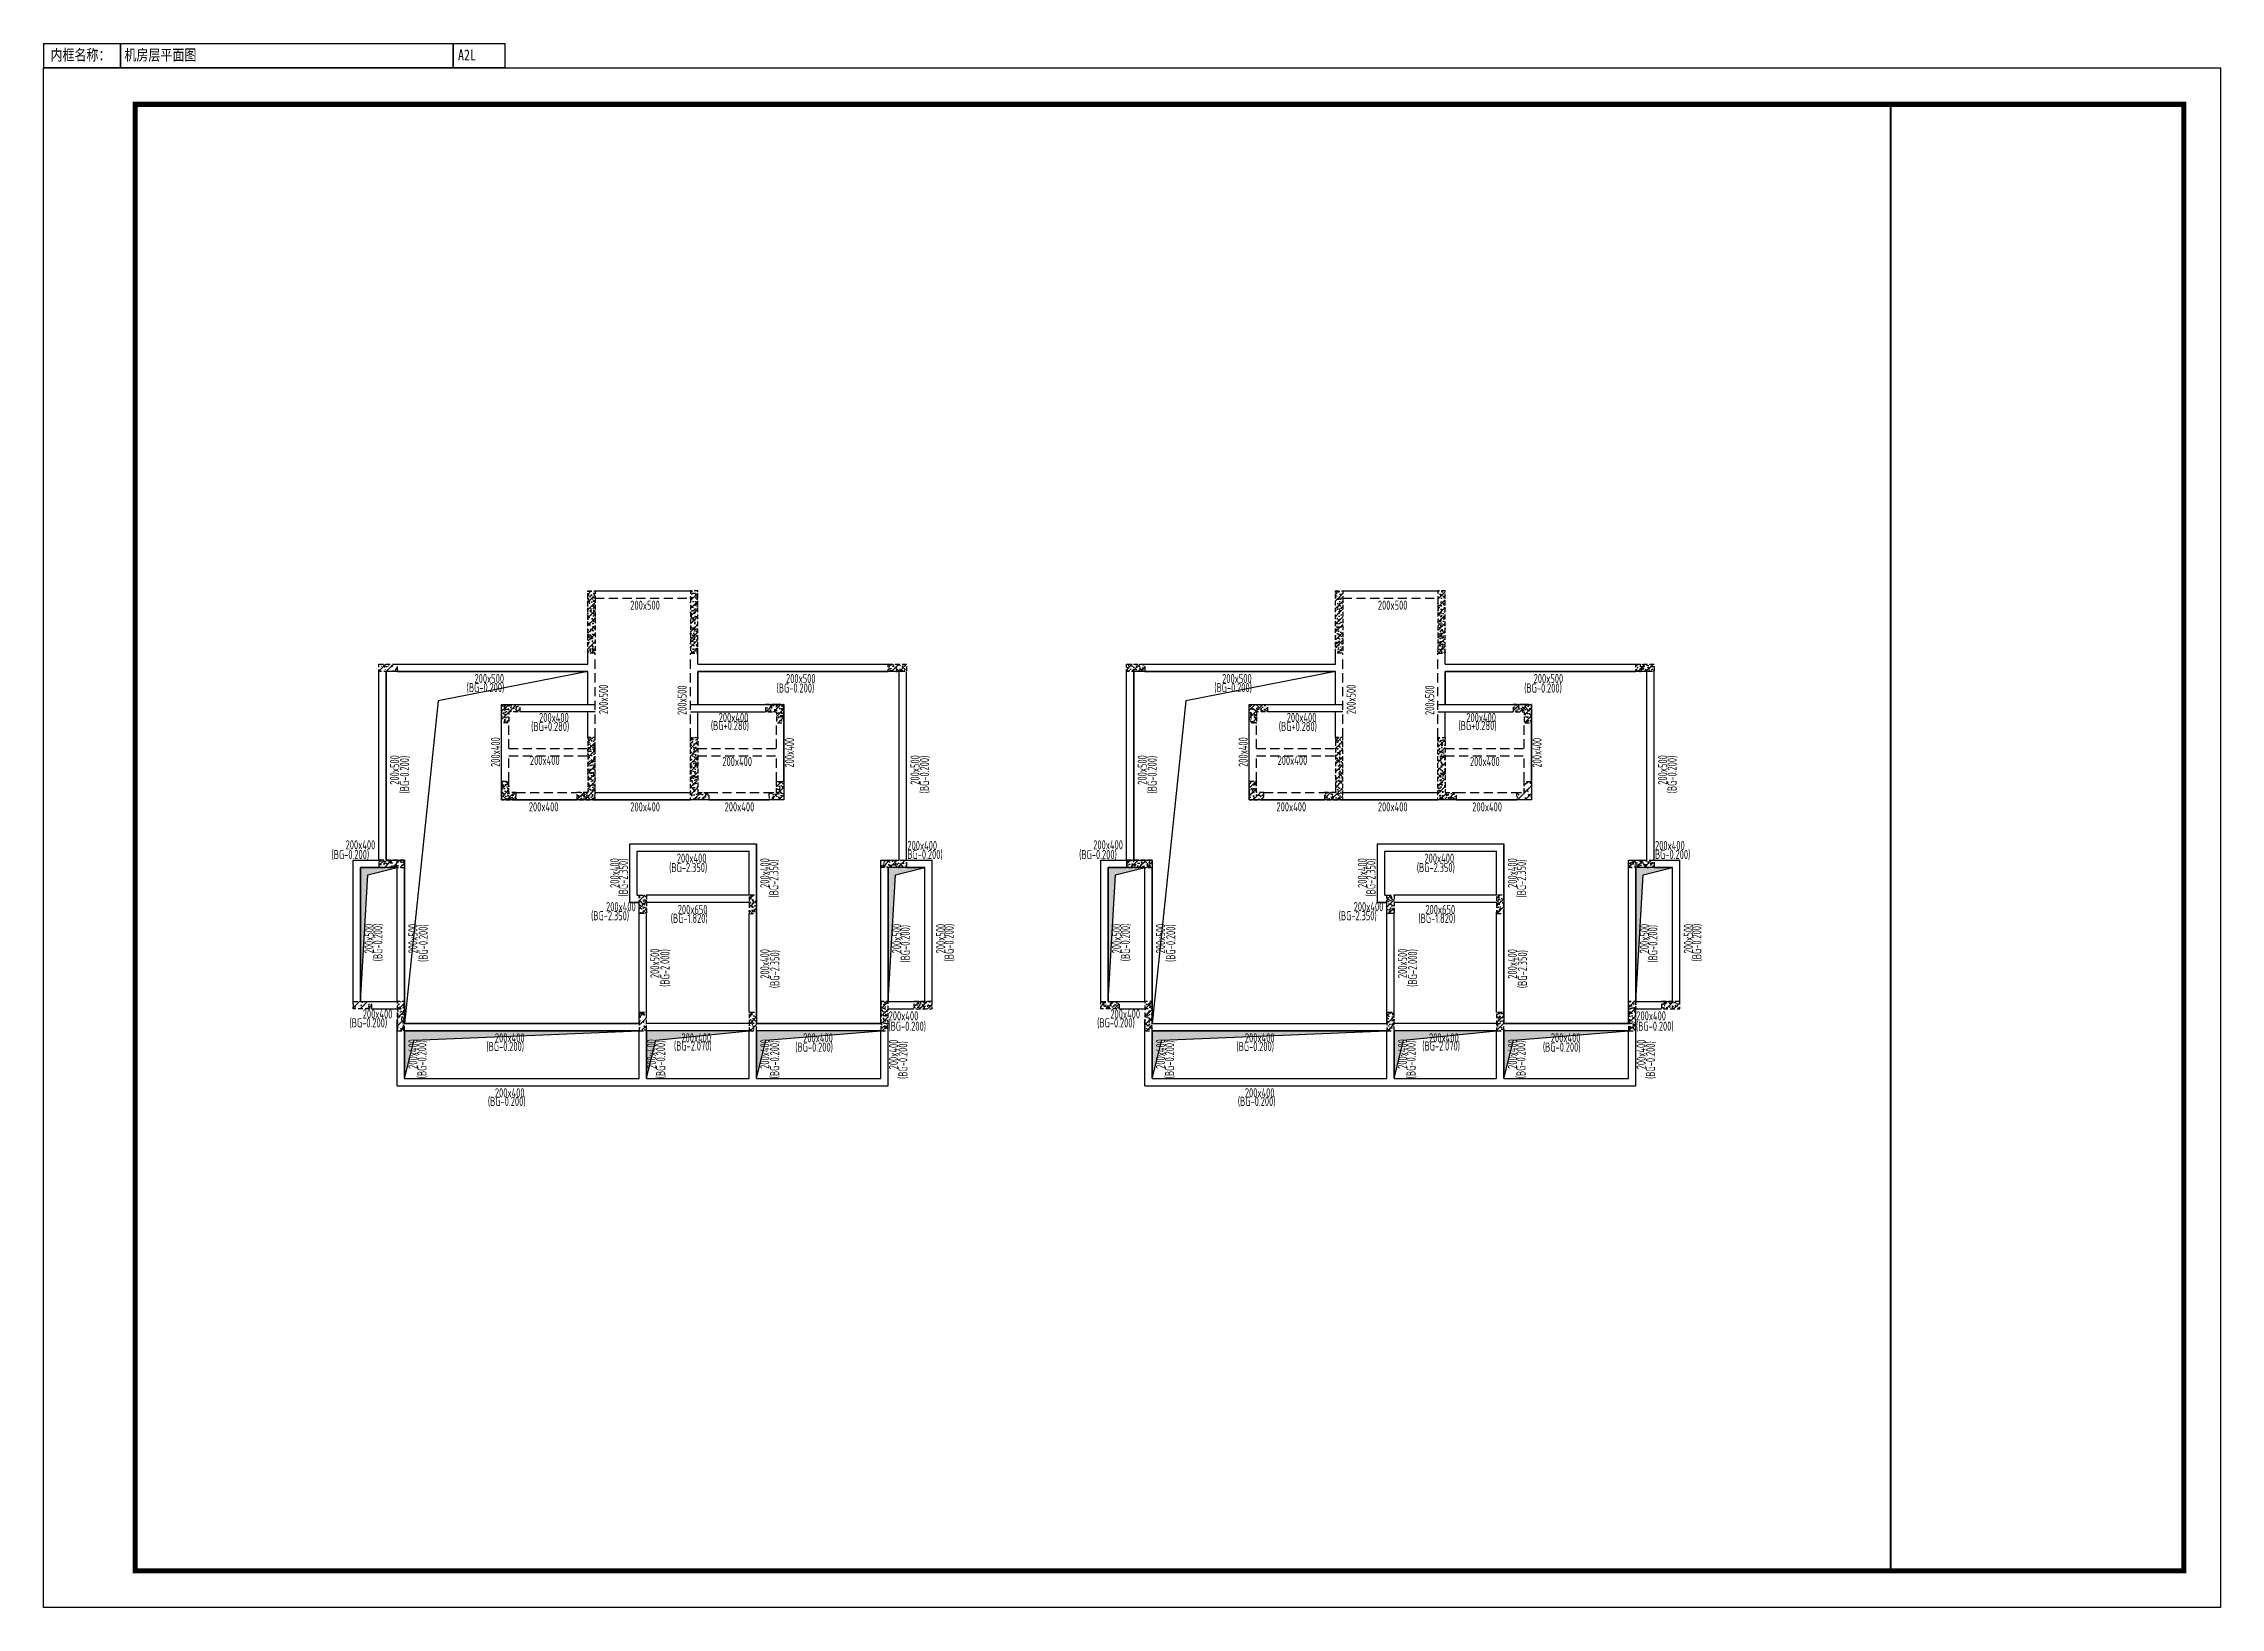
# Model space of a CAD drawing. Extents: x -100030 to 535495, y -23375 to 1879320.
# Drawn here: x 376095 to 435495, y 920793 to 963453 of the extents above; entities that cross this region are included whole.
import ezdxf

# ---------------------------------------------------------------- set-up
doc = ezdxf.new("R2010")
doc.units = 0
doc.header["$LTSCALE"] = 500
doc.linetypes.add('DASHED', pattern=[0.75, 0.5, -0.25])
doc.linetypes.add('DASHED2', pattern=[0.375, 0.25, -0.125])
doc.layers.get('0').update_dxf_attribs({"linetype": 'CONTINUOUS'})
for name, color, linetype in [('S_BEAM', 4, 'DASHED'), ('S_BEAM_TEXT_VERT', 41, 'CONTINUOUS'), ('S_HOLE', 201, 'CONTINUOUS'), ('S_HOLE_HACH', 254, 'CONTINUOUS'), ('S_WALL_BELW_DASH', 2, 'DASHED2'), ('S_WALL_BELW_DASH_HACH', 40, 'CONTINUOUS')]:
    doc.layers.add(name, color=color, linetype=linetype)
doc.layers.add('内框', color=8, linetype='CONTINUOUS', plot=False)
doc.styles.add('TH-STYLE3', font='tssdeng.shx', dxfattribs={"width": 0.7, "bigfont": 'tssdchn.shx'})
doc.styles.add('黑体', font='simhei.ttf')
pattern_1 = [(45, (0, 0), (-106.066, 106.066), []), (50, (0, 0), (215.17805, -18.82564), [22.5, -247.5]), (355, (0, 0), (-41.6254, 225.6576), [18, -198]), (100.4514, (17.93, -1.57), (173.5528, 206.8319), [19.122, -210.3426]), (46.1842, (0, 60), (320.1723, -49.6557), [33.75, -371.25]), (96.6356, (26.68, 55.86), (280.3988, 292.2354), [28.683, -315.514]), (351.1842, (0, 60), (280.3986, 292.2356), [27, -297]), (21, (30, 45), (179.0721, -120.7857), [22.5, -247.5]), (326, (30, 45), (72.9946, 217.545), [18, -198]), (71.4514, (44.92, 34.93), (252.0668, 96.7591), [19.122, -210.3426]), (37.5, (0, 0), (3.64796, 99.86816), [1.5, -195.6, 1.5, -201, 1.5, -198.75]), (7.5, (0, 0), (78.92086, 118.3235), [1.5, -114.6, 1.5, -191.1, 1.5, -75.75]), (327.5, (-66.9, 0), (160.14673, -6.76646), [1.5, -75, 1.5, -234, 1.5, -310.5]), (317.5, (-96.9, 0), (174.95585, 30.0315), [1.5, -97.5, 1.5, -155.4, 1.5, -220.5])]

# ---------------------------------------------------------------- blocks, each defined once
blk = doc.blocks.new('DXMX_View_Plane_DEFAULT_19F_191030102230831939')
at = {"layer": 'S_WALL_BELW_DASH_HACH', "lineweight": -3}
h = blk.add_hatch(dxfattribs=at)
h.set_pattern_fill('钢筋混凝土', color=256, scale=30, style=0, pattern_type=2)
h.set_pattern_definition(pattern_1)
h.paths.add_polyline_path([(8800, 13200), (8800, 11700), (8600, 11700), (8600, 13400), (8800, 13400)], flags=0)
h = blk.add_hatch(dxfattribs=at)
h.set_pattern_fill('钢筋混凝土', color=256, scale=30, style=0, pattern_type=2)
h.set_pattern_definition(pattern_1)
h.paths.add_polyline_path([(11400, 13200), (11400, 11700), (11600, 11700), (11600, 13400), (11400, 13400)], flags=0)
h = blk.add_hatch(dxfattribs=at)
h.set_pattern_fill('钢筋混凝土', color=256, scale=30, style=0, pattern_type=2)
h.set_pattern_definition(pattern_1)
h.paths.add_polyline_path([(29200, 13200), (29200, 11700), (29000, 11700), (29000, 13400), (29200, 13400)], flags=0)
h = blk.add_hatch(dxfattribs=at)
h.set_pattern_fill('钢筋混凝土', color=256, scale=30, style=0, pattern_type=2)
h.set_pattern_definition(pattern_1)
h.paths.add_polyline_path([(31800, 13200), (31800, 11700), (32000, 11700), (32000, 13400), (31800, 13400)], flags=0)
h = blk.add_hatch(dxfattribs=at)
h.set_pattern_fill('钢筋混凝土', color=256, scale=30, style=0, pattern_type=2)
h.set_pattern_definition(pattern_1)
h.paths.add_polyline_path([(2900, 11400), (3400, 11400), (3400, 11200), (2900, 11200)], flags=0)
h = blk.add_hatch(dxfattribs=at)
h.set_pattern_fill('钢筋混凝土', color=256, scale=30, style=0, pattern_type=2)
h.set_pattern_definition(pattern_1)
h.paths.add_polyline_path([(16800, 11400), (17300, 11400), (17300, 11200), (16800, 11200)], flags=0)
h = blk.add_hatch(dxfattribs=at)
h.set_pattern_fill('钢筋混凝土', color=256, scale=30, style=0, pattern_type=2)
h.set_pattern_definition(pattern_1)
h.paths.add_polyline_path([(23300, 11400), (23800, 11400), (23800, 11200), (23300, 11200)], flags=0)
h = blk.add_hatch(dxfattribs=at)
h.set_pattern_fill('钢筋混凝土', color=256, scale=30, style=0, pattern_type=2)
h.set_pattern_definition(pattern_1)
h.paths.add_polyline_path([(37200, 11400), (37700, 11400), (37700, 11200), (37200, 11200)], flags=0)
h = blk.add_hatch(dxfattribs=at)
h.set_pattern_fill('钢筋混凝土', color=256, scale=30, style=0, pattern_type=2)
h.set_pattern_definition(pattern_1)
h.paths.add_polyline_path([(6450, 10300), (6750, 10300), (6750, 10100), (6450, 10100), (6450, 9800), (6250, 9800), (6250, 10300)], flags=0)
h = blk.add_hatch(dxfattribs=at)
h.set_pattern_fill('钢筋混凝土', color=256, scale=30, style=0, pattern_type=2)
h.set_pattern_definition(pattern_1)
h.paths.add_polyline_path([(13750, 10300), (13450, 10300), (13450, 10100), (13750, 10100), (13750, 9800), (13950, 9800), (13950, 10300)], flags=0)
h = blk.add_hatch(dxfattribs=at)
h.set_pattern_fill('钢筋混凝土', color=256, scale=30, style=0, pattern_type=2)
h.set_pattern_definition(pattern_1)
h.paths.add_polyline_path([(26850, 10300), (27150, 10300), (27150, 10100), (26850, 10100), (26850, 9800), (26650, 9800), (26650, 10300)], flags=0)
h = blk.add_hatch(dxfattribs=at)
h.set_pattern_fill('钢筋混凝土', color=256, scale=30, style=0, pattern_type=2)
h.set_pattern_definition(pattern_1)
h.paths.add_polyline_path([(34150, 10300), (33850, 10300), (33850, 10100), (34150, 10100), (34150, 9800), (34350, 9800), (34350, 10300)], flags=0)
h = blk.add_hatch(dxfattribs=at)
h.set_pattern_fill('钢筋混凝土', color=256, scale=30, style=0, pattern_type=2)
h.set_pattern_definition(pattern_1)
h.paths.add_polyline_path([(8600, 7900), (8300, 7900), (8300, 7700), (8800, 7700), (8800, 9400), (8600, 9400)], flags=0)
h = blk.add_hatch(dxfattribs=at)
h.set_pattern_fill('钢筋混凝土', color=256, scale=30, style=0, pattern_type=2)
h.set_pattern_definition(pattern_1)
h.paths.add_polyline_path([(11600, 7900), (11900, 7900), (11900, 7700), (11400, 7700), (11400, 9400), (11600, 9400)], flags=0)
h = blk.add_hatch(dxfattribs=at)
h.set_pattern_fill('钢筋混凝土', color=256, scale=30, style=0, pattern_type=2)
h.set_pattern_definition(pattern_1)
h.paths.add_polyline_path([(29000, 7900), (28700, 7900), (28700, 7700), (29200, 7700), (29200, 9400), (29000, 9400)], flags=0)
h = blk.add_hatch(dxfattribs=at)
h.set_pattern_fill('钢筋混凝土', color=256, scale=30, style=0, pattern_type=2)
h.set_pattern_definition(pattern_1)
h.paths.add_polyline_path([(32000, 7900), (32300, 7900), (32300, 7700), (31800, 7700), (31800, 9400), (32000, 9400)], flags=0)
h = blk.add_hatch(dxfattribs=at)
h.set_pattern_fill('钢筋混凝土', color=256, scale=30, style=0, pattern_type=2)
h.set_pattern_definition(pattern_1)
h.paths.add_polyline_path([(6650, 7900), (6450, 7900), (6450, 8200), (6250, 8200), (6250, 7700), (6650, 7700)], flags=0)
h = blk.add_hatch(dxfattribs=at)
h.set_pattern_fill('钢筋混凝土', color=256, scale=30, style=0, pattern_type=2)
h.set_pattern_definition(pattern_1)
h.paths.add_polyline_path([(13550, 7900), (13750, 7900), (13750, 8200), (13950, 8200), (13950, 7700), (13550, 7700)], flags=0)
h = blk.add_hatch(dxfattribs=at)
h.set_pattern_fill('钢筋混凝土', color=256, scale=30, style=0, pattern_type=2)
h.set_pattern_definition(pattern_1)
h.paths.add_polyline_path([(27050, 7900), (26850, 7900), (26850, 8200), (26650, 8200), (26650, 7700), (27050, 7700)], flags=0)
h = blk.add_hatch(dxfattribs=at)
h.set_pattern_fill('钢筋混凝土', color=256, scale=30, style=0, pattern_type=2)
h.set_pattern_definition(pattern_1)
h.paths.add_polyline_path([(33950, 7900), (34150, 7900), (34150, 8200), (34350, 8200), (34350, 7700), (33950, 7700)], flags=0)
h = blk.add_hatch(dxfattribs=at)
h.set_pattern_fill('钢筋混凝土', color=256, scale=30, style=0, pattern_type=2)
h.set_pattern_definition(pattern_1)
h.paths.add_polyline_path([(3600, 6050), (2900, 6050), (2900, 5850), (3600, 5850)], flags=0)
h = blk.add_hatch(dxfattribs=at)
h.set_pattern_fill('钢筋混凝土', color=256, scale=30, style=0, pattern_type=2)
h.set_pattern_definition(pattern_1)
h.paths.add_polyline_path([(16600, 6050), (17300, 6050), (17300, 5850), (16600, 5850)], flags=0)
h = blk.add_hatch(dxfattribs=at)
h.set_pattern_fill('钢筋混凝土', color=256, scale=30, style=0, pattern_type=2)
h.set_pattern_definition(pattern_1)
h.paths.add_polyline_path([(24000, 6050), (23300, 6050), (23300, 5850), (24000, 5850)], flags=0)
h = blk.add_hatch(dxfattribs=at)
h.set_pattern_fill('钢筋混凝土', color=256, scale=30, style=0, pattern_type=2)
h.set_pattern_definition(pattern_1)
h.paths.add_polyline_path([(37000, 6050), (37700, 6050), (37700, 5850), (37000, 5850)], flags=0)
h = blk.add_hatch(dxfattribs=at)
h.set_pattern_fill('钢筋混凝土', color=256, scale=30, style=0, pattern_type=2)
h.set_pattern_definition(pattern_1)
h.paths.add_polyline_path([(10000, 5100), (10200, 5100), (10200, 4600), (10000, 4600)], flags=0)
h = blk.add_hatch(dxfattribs=at)
h.set_pattern_fill('钢筋混凝土', color=256, scale=30, style=0, pattern_type=2)
h.set_pattern_definition(pattern_1)
h.paths.add_polyline_path([(13000, 4600), (13200, 4600), (13200, 5100), (13000, 5100)], flags=0)
h = blk.add_hatch(dxfattribs=at)
h.set_pattern_fill('钢筋混凝土', color=256, scale=30, style=0, pattern_type=2)
h.set_pattern_definition(pattern_1)
h.paths.add_polyline_path([(30400, 5100), (30600, 5100), (30600, 4600), (30400, 4600)], flags=0)
h = blk.add_hatch(dxfattribs=at)
h.set_pattern_fill('钢筋混凝土', color=256, scale=30, style=0, pattern_type=2)
h.set_pattern_definition(pattern_1)
h.paths.add_polyline_path([(33400, 4600), (33600, 4600), (33600, 5100), (33400, 5100)], flags=0)
h = blk.add_hatch(dxfattribs=at)
h.set_pattern_fill('钢筋混凝土', color=256, scale=30, style=0, pattern_type=2)
h.set_pattern_definition(pattern_1)
h.paths.add_polyline_path([(2200, 2200), (2700, 2200), (2700, 2000), (2200, 2000)], flags=0)
h = blk.add_hatch(dxfattribs=at)
h.set_pattern_fill('钢筋混凝土', color=256, scale=30, style=0, pattern_type=2)
h.set_pattern_definition(pattern_1)
h.paths.add_polyline_path([(3400, 1400), (3600, 1400), (3600, 2200), (3400, 2200)], flags=0)
h = blk.add_hatch(dxfattribs=at)
h.set_pattern_fill('钢筋混凝土', color=256, scale=30, style=0, pattern_type=2)
h.set_pattern_definition(pattern_1)
h.paths.add_polyline_path([(10000, 1400), (10200, 1400), (10200, 1900), (10000, 1900)], flags=0)
h = blk.add_hatch(dxfattribs=at)
h.set_pattern_fill('钢筋混凝土', color=256, scale=30, style=0, pattern_type=2)
h.set_pattern_definition(pattern_1)
h.paths.add_polyline_path([(13000, 1400), (13200, 1400), (13200, 1900), (13000, 1900)], flags=0)
h = blk.add_hatch(dxfattribs=at)
h.set_pattern_fill('钢筋混凝土', color=256, scale=30, style=0, pattern_type=2)
h.set_pattern_definition(pattern_1)
h.paths.add_polyline_path([(16600, 1400), (16800, 1400), (16800, 2200), (16600, 2200)], flags=0)
h = blk.add_hatch(dxfattribs=at)
h.set_pattern_fill('钢筋混凝土', color=256, scale=30, style=0, pattern_type=2)
h.set_pattern_definition(pattern_1)
h.paths.add_polyline_path([(18000, 2200), (17500, 2200), (17500, 2000), (18000, 2000)], flags=0)
h = blk.add_hatch(dxfattribs=at)
h.set_pattern_fill('钢筋混凝土', color=256, scale=30, style=0, pattern_type=2)
h.set_pattern_definition(pattern_1)
h.paths.add_polyline_path([(22600, 2200), (23100, 2200), (23100, 2000), (22600, 2000)], flags=0)
h = blk.add_hatch(dxfattribs=at)
h.set_pattern_fill('钢筋混凝土', color=256, scale=30, style=0, pattern_type=2)
h.set_pattern_definition(pattern_1)
h.paths.add_polyline_path([(23800, 1400), (24000, 1400), (24000, 2200), (23800, 2200)], flags=0)
h = blk.add_hatch(dxfattribs=at)
h.set_pattern_fill('钢筋混凝土', color=256, scale=30, style=0, pattern_type=2)
h.set_pattern_definition(pattern_1)
h.paths.add_polyline_path([(30400, 1400), (30600, 1400), (30600, 1900), (30400, 1900)], flags=0)
h = blk.add_hatch(dxfattribs=at)
h.set_pattern_fill('钢筋混凝土', color=256, scale=30, style=0, pattern_type=2)
h.set_pattern_definition(pattern_1)
h.paths.add_polyline_path([(33400, 1400), (33600, 1400), (33600, 1900), (33400, 1900)], flags=0)
h = blk.add_hatch(dxfattribs=at)
h.set_pattern_fill('钢筋混凝土', color=256, scale=30, style=0, pattern_type=2)
h.set_pattern_definition(pattern_1)
h.paths.add_polyline_path([(37000, 1400), (37200, 1400), (37200, 2200), (37000, 2200)], flags=0)
h = blk.add_hatch(dxfattribs=at)
h.set_pattern_fill('钢筋混凝土', color=256, scale=30, style=0, pattern_type=2)
h.set_pattern_definition(pattern_1)
h.paths.add_polyline_path([(38400, 2200), (37900, 2200), (37900, 2000), (38400, 2000)], flags=0)
at = {"layer": 'S_BEAM', "linetype": 'ByBlock', "lineweight": -3}
for p, q in [((8800, 13400), (11400, 13400)), ((29200, 13400), (31800, 13400)), ((3400, 11400), (8600, 11400)), ((8600, 11400), (8600, 11700)), ((11600, 11400), (11600, 11700)), ((11600, 11400), (16800, 11400)), ((23800, 11400), (29000, 11400)), ((29000, 11400), (29000, 11700)), ((32000, 11400), (32000, 11700)), ((32000, 11400), (37200, 11400)), ((2900, 6050), (2900, 11200)), ((3100, 6050), (3100, 11200)), ((3400, 11200), (8600, 11200)), ((8600, 10300), (8600, 11200)), ((11600, 11200), (16800, 11200)), ((11600, 10300), (11600, 11200)), ((17100, 6050), (17100, 11200)), ((17300, 6050), (17300, 11200)), ((23300, 6050), (23300, 11200)), ((23500, 6050), (23500, 11200)), ((23800, 11200), (29000, 11200)), ((29000, 10300), (29000, 11200)), ((32000, 11200), (37200, 11200)), ((32000, 10300), (32000, 11200)), ((37500, 6050), (37500, 11200)), ((37700, 6050), (37700, 11200)), ((6750, 10300), (8800, 10300)), ((8800, 10100), (6750, 10100)), ((8600, 9400), (8600, 10100)), ((11400, 10300), (13450, 10300)), ((11400, 10100), (13450, 10100)), ((11600, 9400), (11600, 10100)), ((27150, 10300), (29200, 10300)), ((29200, 10100), (27150, 10100)), ((29000, 9400), (29000, 10100)), ((31800, 10300), (33850, 10300)), ((31800, 10100), (33850, 10100)), ((32000, 9400), (32000, 10100)), ((6250, 8200), (6250, 9800)), ((13950, 8200), (13950, 9800)), ((26650, 8200), (26650, 9800)), ((34350, 8200), (34350, 9800)), ((8800, 7900), (11400, 7900)), ((29200, 7900), (31800, 7900)), ((6650, 7700), (8300, 7700)), ((8800, 7700), (11400, 7700)), ((11900, 7700), (13550, 7700)), ((27050, 7700), (28700, 7700)), ((29200, 7700), (31800, 7700)), ((32300, 7700), (33950, 7700)), ((2200, 6050), (2900, 6050)), ((2200, 2200), (2200, 6050)), ((9750, 6500), (13200, 6500)), ((9750, 4900), (9750, 6500)), ((9950, 6300), (13000, 6300)), ((9950, 5100), (9950, 6300)), ((13000, 5100), (13000, 6300)), ((13200, 5100), (13200, 6500)), ((17300, 6050), (18000, 6050)), ((18000, 2200), (18000, 6050)), ((22600, 6050), (23300, 6050)), ((22600, 2200), (22600, 6050)), ((30150, 6500), (33600, 6500)), ((30150, 4900), (30150, 6500)), ((30350, 6300), (33400, 6300)), ((30350, 5100), (30350, 6300)), ((33400, 5100), (33400, 6300)), ((33600, 5100), (33600, 6500)), ((37700, 6050), (38400, 6050)), ((38400, 2200), (38400, 6050)), ((2400, 5850), (2900, 5850)), ((2400, 2200), (2400, 5850)), ((3400, 2200), (3400, 5850)), ((3600, 2200), (3600, 5850)), ((16600, 2200), (16600, 5850)), ((16800, 2200), (16800, 5850)), ((17300, 5850), (17800, 5850)), ((17800, 2200), (17800, 5850)), ((22800, 5850), (23300, 5850)), ((22800, 2200), (22800, 5850)), ((23800, 2200), (23800, 5850)), ((24000, 2200), (24000, 5850)), ((37000, 2200), (37000, 5850)), ((37200, 2200), (37200, 5850)), ((37700, 5850), (38200, 5850)), ((38200, 2200), (38200, 5850)), ((9750, 4900), (10000, 4900)), ((9950, 5100), (10000, 5100)), ((13000, 5100), (10200, 5100)), ((13000, 4900), (10200, 4900)), ((30150, 4900), (30400, 4900)), ((30350, 5100), (30400, 5100)), ((33400, 5100), (30600, 5100)), ((33400, 4900), (30600, 4900)), ((10000, 1900), (10000, 4600)), ((10200, 1900), (10200, 4600)), ((13000, 1900), (13000, 4600)), ((13200, 1900), (13200, 4600)), ((30400, 1900), (30400, 4600)), ((30600, 1900), (30600, 4600)), ((33400, 1900), (33400, 4600)), ((33600, 1900), (33600, 4600)), ((2700, 2200), (3400, 2200)), ((2700, 2000), (3400, 2000)), ((16800, 2200), (17500, 2200)), ((16800, 2000), (17500, 2000)), ((23100, 2200), (23800, 2200)), ((23100, 2000), (23800, 2000)), ((37200, 2200), (37900, 2200)), ((37200, 2000), (37900, 2000)), ((3400, -100), (3400, 1700)), ((3600, 1600), (3600, 1700)), ((10000, 1600), (3600, 1600)), ((3600, 1400), (10000, 1400)), ((3600, 100), (3600, 1400)), ((10000, 100), (10000, 1400)), ((13000, 1600), (10200, 1600)), ((13000, 1400), (10200, 1400)), ((10200, 100), (10200, 1400)), ((13000, 100), (13000, 1400)), ((16600, 1600), (13200, 1600)), ((16600, 1400), (13200, 1400)), ((13200, 100), (13200, 1400)), ((16600, 1600), (16600, 1700)), ((16600, 100), (16600, 1400)), ((16800, -100), (16800, 1700)), ((23800, -100), (23800, 1700)), ((24000, 1600), (24000, 1700)), ((24000, 1600), (30400, 1600)), ((24000, 1400), (30400, 1400)), ((24000, 100), (24000, 1400)), ((30400, 100), (30400, 1400)), ((33400, 1600), (30600, 1600)), ((33400, 1400), (30600, 1400)), ((30600, 100), (30600, 1400)), ((33400, 100), (33400, 1400)), ((37000, 1600), (33600, 1600)), ((37000, 1400), (33600, 1400)), ((33600, 100), (33600, 1400)), ((37000, 1600), (37000, 1700)), ((37000, 100), (37000, 1400)), ((37200, -100), (37200, 1700)), ((3600, 100), (10000, 100)), ((10200, 100), (13000, 100)), ((13200, 100), (16600, 100)), ((24000, 100), (30400, 100)), ((30600, 100), (33400, 100)), ((33600, 100), (37000, 100)), ((3400, -100), (16800, -100)), ((23800, -100), (37200, -100))]:
    blk.add_line(p, q, dxfattribs=at)
at = {"layer": 'S_BEAM', "lineweight": -3}
for p, q in [((8800, 13200), (11400, 13200)), ((29200, 13200), (31800, 13200)), ((8800, 9400), (8800, 11700)), ((11400, 9400), (11400, 11700)), ((29200, 9400), (29200, 11700)), ((31800, 9400), (31800, 11700)), ((6450, 9100), (6450, 9800)), ((13750, 9100), (13750, 9800)), ((26850, 9100), (26850, 9800)), ((34150, 9100), (34150, 9800)), ((6450, 9100), (8600, 9100)), ((11600, 9100), (13750, 9100)), ((26850, 9100), (29000, 9100)), ((32000, 9100), (34150, 9100)), ((6450, 8900), (8600, 8900)), ((6450, 8200), (6450, 8900)), ((11600, 8900), (13750, 8900)), ((13750, 8200), (13750, 8900)), ((26850, 8900), (29000, 8900)), ((26850, 8200), (26850, 8900)), ((32000, 8900), (34150, 8900)), ((34150, 8200), (34150, 8900)), ((6650, 7900), (8300, 7900)), ((11900, 7900), (13550, 7900)), ((27050, 7900), (28700, 7900)), ((32300, 7900), (33950, 7900))]:
    blk.add_line(p, q, dxfattribs=at)
at = {"layer": 'S_WALL_BELW_DASH', "linetype": 'DASHED', "lineweight": -3, "ltscale": 0.5, "flags": 128}
for points in [[(8800, 13200), (8800, 11700), (8600, 11700), (8600, 13400), (8800, 13400), (8800, 13200)], [(11400, 13200), (11400, 11700), (11600, 11700), (11600, 13400), (11400, 13400), (11400, 13200)], [(29200, 13200), (29200, 11700), (29000, 11700), (29000, 13400), (29200, 13400), (29200, 13200)], [(31800, 13200), (31800, 11700), (32000, 11700), (32000, 13400), (31800, 13400), (31800, 13200)], [(2900, 11400), (3400, 11400), (3400, 11200), (2900, 11200), (2900, 11400)], [(16800, 11400), (17300, 11400), (17300, 11200), (16800, 11200), (16800, 11400)], [(23300, 11400), (23800, 11400), (23800, 11200), (23300, 11200), (23300, 11400)], [(37200, 11400), (37700, 11400), (37700, 11200), (37200, 11200), (37200, 11400)], [(6450, 10300), (6750, 10300), (6750, 10100), (6450, 10100), (6450, 9800), (6250, 9800), (6250, 10300), (6450, 10300)], [(13750, 10300), (13450, 10300), (13450, 10100), (13750, 10100), (13750, 9800), (13950, 9800), (13950, 10300), (13750, 10300)], [(26850, 10300), (27150, 10300), (27150, 10100), (26850, 10100), (26850, 9800), (26650, 9800), (26650, 10300), (26850, 10300)], [(34150, 10300), (33850, 10300), (33850, 10100), (34150, 10100), (34150, 9800), (34350, 9800), (34350, 10300), (34150, 10300)], [(8600, 7900), (8300, 7900), (8300, 7700), (8800, 7700), (8800, 9400), (8600, 9400), (8600, 7900)], [(11600, 7900), (11900, 7900), (11900, 7700), (11400, 7700), (11400, 9400), (11600, 9400), (11600, 7900)], [(29000, 7900), (28700, 7900), (28700, 7700), (29200, 7700), (29200, 9400), (29000, 9400), (29000, 7900)], [(32000, 7900), (32300, 7900), (32300, 7700), (31800, 7700), (31800, 9400), (32000, 9400), (32000, 7900)], [(6650, 7900), (6450, 7900), (6450, 8200), (6250, 8200), (6250, 7700), (6650, 7700), (6650, 7900)], [(13550, 7900), (13750, 7900), (13750, 8200), (13950, 8200), (13950, 7700), (13550, 7700), (13550, 7900)], [(27050, 7900), (26850, 7900), (26850, 8200), (26650, 8200), (26650, 7700), (27050, 7700), (27050, 7900)], [(33950, 7900), (34150, 7900), (34150, 8200), (34350, 8200), (34350, 7700), (33950, 7700), (33950, 7900)], [(3600, 6050), (2900, 6050), (2900, 5850), (3600, 5850), (3600, 6050)], [(16600, 6050), (17300, 6050), (17300, 5850), (16600, 5850), (16600, 6050)], [(24000, 6050), (23300, 6050), (23300, 5850), (24000, 5850), (24000, 6050)], [(37000, 6050), (37700, 6050), (37700, 5850), (37000, 5850), (37000, 6050)], [(10000, 5100), (10200, 5100), (10200, 4600), (10000, 4600), (10000, 5100)], [(13000, 4600), (13200, 4600), (13200, 5100), (13000, 5100), (13000, 4600)], [(30400, 5100), (30600, 5100), (30600, 4600), (30400, 4600), (30400, 5100)], [(33400, 4600), (33600, 4600), (33600, 5100), (33400, 5100), (33400, 4600)], [(2200, 2200), (2700, 2200), (2700, 2000), (2200, 2000), (2200, 2200)], [(3400, 1400), (3600, 1400), (3600, 2200), (3400, 2200), (3400, 1400)], [(10000, 1400), (10200, 1400), (10200, 1900), (10000, 1900), (10000, 1400)], [(13000, 1400), (13200, 1400), (13200, 1900), (13000, 1900), (13000, 1400)], [(16600, 1400), (16800, 1400), (16800, 2200), (16600, 2200), (16600, 1400)], [(18000, 2200), (17500, 2200), (17500, 2000), (18000, 2000), (18000, 2200)], [(22600, 2200), (23100, 2200), (23100, 2000), (22600, 2000), (22600, 2200)], [(23800, 1400), (24000, 1400), (24000, 2200), (23800, 2200), (23800, 1400)], [(30400, 1400), (30600, 1400), (30600, 1900), (30400, 1900), (30400, 1400)], [(33400, 1400), (33600, 1400), (33600, 1900), (33400, 1900), (33400, 1400)], [(37000, 1400), (37200, 1400), (37200, 2200), (37000, 2200), (37000, 1400)], [(38400, 2200), (37900, 2200), (37900, 2000), (38400, 2000), (38400, 2200)]]:
    blk.add_lwpolyline(points, close=True, dxfattribs=at)
at = {"layer": 'S_BEAM_TEXT_VERT', "lineweight": -3, "style": 'TH-STYLE3', "width": 0.7}
for s, p in [('200x500', (9760, 12882)), ('200x500', (30160, 12882)), ('(BG-0.200)', (5295, 10635)), ('200x500', (5510, 10882)), ('(BG-0.200)', (13752, 10622)), ('200x500', (14010, 10882)), ('(BG-0.200)', (25695, 10635)), ('200x500', (25910, 10882)), ('(BG-0.200)', (34152, 10622)), ('200x500', (34410, 10882)), ('(BG+0.280)', (7055, 9575)), ('200x400', (7272, 9819)), ('(BG+0.280)', (11959, 9599)), ('200x400', (12172, 9819)), ('(BG+0.280)', (27455, 9575)), ('200x400', (27672, 9819)), ('(BG+0.280)', (32359, 9599)), ('200x400', (32572, 9819)), ('200x400', (7022, 8648)), ('200x400', (12272, 8619)), ('200x400', (27422, 8648)), ('200x400', (32672, 8619)), ('200x400', (6992, 7382)), ('200x400', (9760, 7382)), ('200x400', (12335, 7382)), ('200x400', (27392, 7382)), ('200x400', (30160, 7382)), ('200x400', (32735, 7382)), ('200x400', (1993, 6346)), ('200x400', (17322, 6328)), ('200x400', (22393, 6346)), ('200x400', (37722, 6328)), ('(BG-0.200)', (1608, 6081)), ('(BG-2.350)', (10821, 5726)), ('200x400', (11030, 5982)), ('(BG-0.200)', (17257, 6084)), ('(BG-0.200)', (22008, 6081)), ('(BG-2.350)', (31221, 5726)), ('200x400', (31430, 5982)), ('(BG-0.200)', (37657, 6084)), ('200x400', (9099, 4658)), ('200x650', (11055, 4582)), ('200x400', (29499, 4658)), ('200x650', (31455, 4582)), ('(BG-2.350)', (8690, 4411)), ('(BG-1.820)', (10864, 4340)), ('(BG-2.350)', (29090, 4411)), ('(BG-1.820)', (31264, 4340)), ('200x400', (2460, 1732)), ('200x400', (16810, 1682)), ('200x400', (22860, 1732)), ('200x400', (37210, 1682)), ('(BG-0.200)', (2099, 1491)), ('200x400', (6066, 1082)), ('200x400', (11155, 1082)), ('200x400', (14477, 1082)), ('(BG-0.200)', (16802, 1398)), ('(BG-0.200)', (22499, 1491)), ('200x400', (26530, 1082)), ('200x400', (31555, 1082)), ('200x400', (34877, 1082)), ('(BG-0.200)', (37202, 1398)), ('(BG-0.200)', (5834, 845)), ('(BG-2.070)', (10952, 859)), ('(BG-0.200)', (14262, 827)), ('(BG-0.200)', (26298, 845)), ('(BG-2.070)', (31370, 859)), ('(BG-0.200)', (34662, 827)), ('(BG-0.200)', (5875, -653)), ('200x400', (6066, -418)), ('(BG-0.200)', (26338, -653)), ('200x400', (26530, -418))]:
    blk.add_text(s, height=250, dxfattribs=at).set_placement(p)
for s, p in [('200x500', (9155, 10034)), ('200x500', (11299, 10012)), ('200x500', (29555, 10034)), ('200x500', (31699, 10012)), ('200x400', (6209, 8595)), ('200x400', (14227, 8579)), ('200x400', (26609, 8595)), ('200x400', (34627, 8579)), ('200x500', (3455, 8109)), ('(BG-0.200)', (3725, 7871)), ('200x500', (17655, 8109)), ('(BG-0.200)', (17912, 7874)), ('200x500', (23855, 8109)), ('(BG-0.200)', (24125, 7871)), ('200x500', (38055, 8109)), ('(BG-0.200)', (38312, 7874)), ('200x400', (9461, 5295)), ('(BG-2.350)', (9695, 5057)), ('200x400', (13555, 5295)), ('(BG-2.350)', (13802, 5030)), ('200x400', (29861, 5295)), ('(BG-2.350)', (30095, 5057)), ('200x400', (33955, 5295)), ('(BG-2.350)', (34202, 5030)), ('200x500', (2755, 3509)), ('(BG-0.200)', (2997, 3293)), ('200x500', (3955, 3509)), ('(BG-0.200)', (4233, 3274)), ('200x500', (17155, 3509)), ('(BG-0.200)', (17388, 3256)), ('200x500', (18355, 3509)), ('(BG-0.200)', (18586, 3289)), ('200x500', (23155, 3509)), ('(BG-0.200)', (23397, 3293)), ('200x500', (24355, 3509)), ('(BG-0.200)', (24633, 3274)), ('200x500', (37555, 3509)), ('(BG-0.200)', (37788, 3256)), ('200x500', (38755, 3509)), ('(BG-0.200)', (38986, 3289)), ('200x500', (10555, 2834)), ('(BG-2.000)', (10831, 2597)), ('200x400', (13555, 2817)), ('(BG-2.350)', (13828, 2561)), ('200x500', (30955, 2834)), ('(BG-2.000)', (31231, 2597)), ('200x400', (33955, 2817)), ('(BG-2.350)', (34228, 2561)), ('200x400', (3955, 359)), ('(BG-0.200)', (4200, 101)), ('200x400', (10467, 359)), ('(BG-0.200)', (10715, 101)), ('200x400', (13555, 359)), ('(BG-0.200)', (13824, 101)), ('200x400', (17069, 346)), ('(BG-0.200)', (17323, 84)), ('200x400', (24355, 359)), ('(BG-0.200)', (24600, 101)), ('200x400', (30955, 359)), ('(BG-0.200)', (31190, 101)), ('200x400', (33955, 359)), ('(BG-0.200)', (34188, 101)), ('200x400', (37469, 346)), ('(BG-0.200)', (37723, 84))]:
    blk.add_text(s, height=250, rotation=90, dxfattribs=at).set_placement(p)
blk = doc.blocks.new('THAPE_A2L_inner')
at = {"layer": '内框'}
for p, q in [((0, 426.6), (0, 420)), ((0, 426.6), (126, 426.6)), ((21, 420), (21, 426.6)), ((21, 426.6), (21, 420)), ((111.8, 420), (111.79, 426.6)), ((111.79, 426.6), (111.8, 420)), ((126, 420), (126, 426.6)), ((0, 420), (21, 420)), ((12, 420), (0, 420)), ((36, 420), (12, 420)), ((21, 420), (111.8, 420)), ((84, 420), (36, 420)), ((126, 420), (84, 420)), ((111.8, 420), (126, 420))]:
    blk.add_line(p, q, dxfattribs=at)
blk.add_lwpolyline([(0, 0), (0, 420), (594, 420), (594, 0)], close=True, dxfattribs=at)
at = {"layer": '内框', "const_width": 1.4}
blk.add_lwpolyline([(25, 410), (25, 10), (584, 10), (584, 410)], close=True, dxfattribs=at)
at = {"layer": '内框', "const_width": 0.5}
blk.add_lwpolyline([(504, 410), (504, 10)], dxfattribs=at)
at = {"layer": '内框', "style": '黑体', "width": 0.8}
for s, p in [('内框名称：', (1.9, 421.99)), ('A2L', (113.1, 421.99))]:
    blk.add_text(s, height=3, dxfattribs=at).set_placement(p)
blk.add_attdef('内框名称', (22.08, 421.99), '', height=3, dxfattribs=at)

msp = doc.modelspace()

# ---------------------------------------------------------------- hatches: boundary and pattern name
at = {"layer": 'S_HOLE_HACH', "lineweight": -3}
h = msp.add_hatch(color=256, dxfattribs=at)
h.dxf.hatch_style = 1
h.paths.add_polyline_path([(384745, 937325), (384945, 940775), (385745, 940975), (384745, 940975)])
h = msp.add_hatch(color=256, dxfattribs=at)
h.dxf.hatch_style = 1
h.paths.add_polyline_path([(399145, 937325), (399345, 940775), (400145, 940975), (399145, 940975)])
h = msp.add_hatch(color=256, dxfattribs=at)
h.dxf.hatch_style = 1
h.paths.add_polyline_path([(405145, 937325), (405345, 940775), (406145, 940975), (405145, 940975)])
h = msp.add_hatch(color=256, dxfattribs=at)
h.dxf.hatch_style = 1
h.paths.add_polyline_path([(419545, 937325), (419745, 940775), (420545, 940975), (419545, 940975)])
h = msp.add_hatch(color=256, dxfattribs=at)
h.dxf.hatch_style = 1
h.paths.add_polyline_path([(385945, 935225), (386205, 936265), (392345, 936525), (385945, 936525)])
h = msp.add_hatch(color=256, dxfattribs=at)
h.dxf.hatch_style = 1
h.paths.add_polyline_path([(392545, 935225), (392805, 936265), (395345, 936525), (392545, 936525)])
h = msp.add_hatch(color=256, dxfattribs=at)
h.dxf.hatch_style = 1
h.paths.add_polyline_path([(395545, 935225), (395805, 936265), (398945, 936525), (395545, 936525)])
h = msp.add_hatch(color=256, dxfattribs=at)
h.dxf.hatch_style = 1
h.paths.add_polyline_path([(406345, 935225), (406605, 936265), (412745, 936525), (406345, 936525)])
h = msp.add_hatch(color=256, dxfattribs=at)
h.dxf.hatch_style = 1
h.paths.add_polyline_path([(412945, 935225), (413205, 936265), (415745, 936525), (412945, 936525)])
h = msp.add_hatch(color=256, dxfattribs=at)
h.dxf.hatch_style = 1
h.paths.add_polyline_path([(415945, 935225), (416205, 936265), (419345, 936525), (415945, 936525)])

# ---------------------------------------------------------------- linework, layer by layer
at = {"layer": 'S_HOLE', "lineweight": -3}
for points in [[(390945, 946325), (385445, 946325), (385445, 941175), (385945, 941175), (385945, 936725), (392345, 936725), (392345, 940025), (392095, 940025), (392095, 941625), (395545, 941625), (395545, 936725), (398945, 936725), (398945, 941175), (399445, 941175), (399445, 946325), (393945, 946325), (393945, 945425), (396295, 945425), (396295, 942825), (388595, 942825), (388595, 945425), (390945, 945425)], [(411345, 946325), (405845, 946325), (405845, 941175), (406345, 941175), (406345, 936725), (412745, 936725), (412745, 940025), (412495, 940025), (412495, 941625), (415945, 941625), (415945, 936725), (419345, 936725), (419345, 941175), (419845, 941175), (419845, 946325), (414345, 946325), (414345, 945425), (416695, 945425), (416695, 942825), (408995, 942825), (408995, 945425), (411345, 945425)], [(384745, 940975), (384745, 937325), (385745, 937325), (385745, 940975)], [(384745, 937325), (384945, 940775), (385745, 940975), (384745, 940975)], [(399145, 940975), (399145, 937325), (400145, 937325), (400145, 940975)], [(399145, 937325), (399345, 940775), (400145, 940975), (399145, 940975)], [(405145, 940975), (405145, 937325), (406145, 937325), (406145, 940975)], [(405145, 937325), (405345, 940775), (406145, 940975), (405145, 940975)], [(419545, 940975), (419545, 937325), (420545, 937325), (420545, 940975)], [(419545, 937325), (419745, 940775), (420545, 940975), (419545, 940975)], [(385945, 936525), (385945, 935225), (392345, 935225), (392345, 936525)], [(385945, 935225), (386205, 936265), (392345, 936525), (385945, 936525)], [(392545, 936525), (392545, 935225), (395345, 935225), (395345, 936525)], [(392545, 935225), (392805, 936265), (395345, 936525), (392545, 936525)], [(395545, 936525), (395545, 935225), (398945, 935225), (398945, 936525)], [(395545, 935225), (395805, 936265), (398945, 936525), (395545, 936525)], [(406345, 936525), (406345, 935225), (412745, 935225), (412745, 936525)], [(406345, 935225), (406605, 936265), (412745, 936525), (406345, 936525)], [(412945, 936525), (412945, 935225), (415745, 935225), (415745, 936525)], [(412945, 935225), (413205, 936265), (415745, 936525), (412945, 936525)], [(415945, 936525), (415945, 935225), (419345, 935225), (419345, 936525)], [(415945, 935225), (416205, 936265), (419345, 936525), (415945, 936525)]]:
    msp.add_lwpolyline(points, close=True, dxfattribs=at)
for points in [[(390945, 946325), (386860, 945522), (385945, 936725)], [(411345, 946325), (407260, 945522), (406345, 936725)]]:
    msp.add_lwpolyline(points, dxfattribs=at)

# ---------------------------------------------------------------- block references
msp.add_blockref('DXMX_View_Plane_DEFAULT_19F_191030102230831939', (382345, 935125))
at = {"layer": '内框', "xscale": 100, "yscale": 100, "zscale": 100}
msp.add_blockref('THAPE_A2L_inner', (376095, 920793), dxfattribs=at).add_auto_attribs({'内框名称': '机房层平面图'})

doc.saveas('drawing.dxf')
